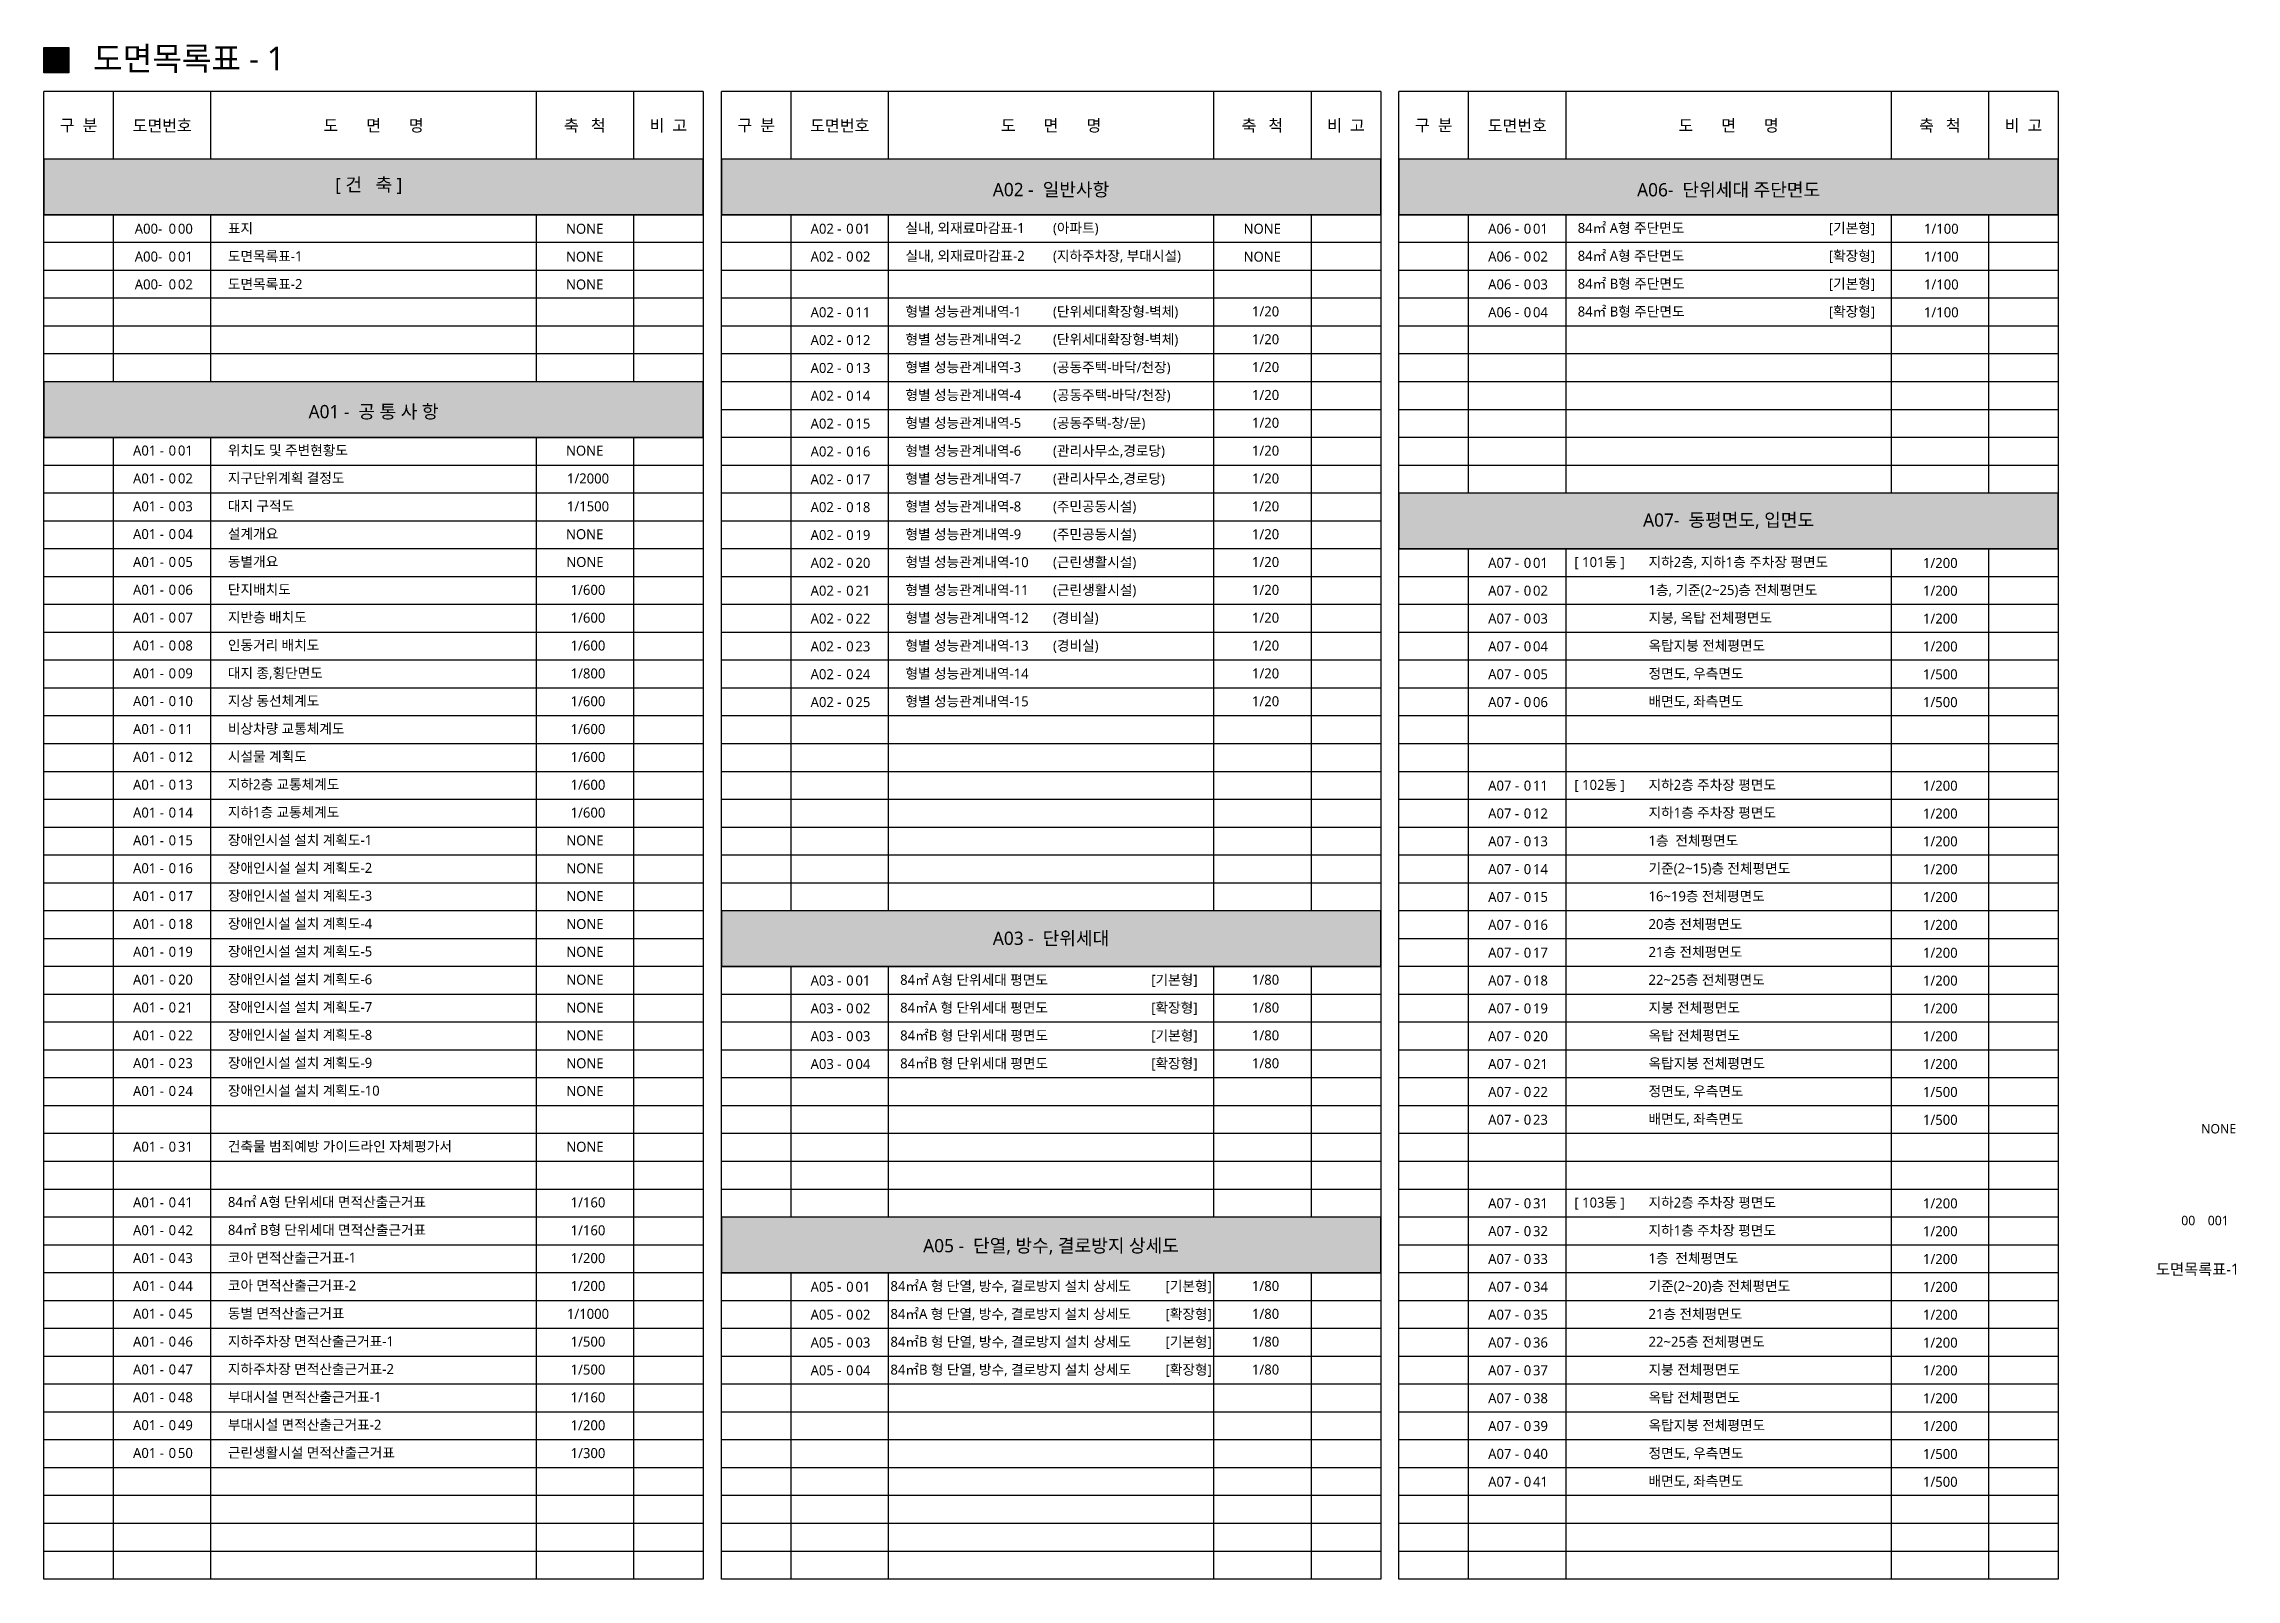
# Model space of a CAD drawing. Header units: millimetres. Extents: x 54204 to 55046, y -37035 to -36774.
# Drawn here: x 54203.9 to 54575.7, y -37034.8 to -36774.3 of the extents above; entities that cross this region are included whole.
import ezdxf
from ezdxf.enums import TextEntityAlignment as Align

# ---------------------------------------------------------------- set-up
doc = ezdxf.new("R2010")
doc.units = ezdxf.units.MM
doc.header["$LTSCALE"] = 100
for name, color, linetype in [('FORM', 3, 'Continuous'), ('HAN', 3, 'Continuous'), ('HAT', 8, 'Continuous'), ('LI1', 7, 'Continuous'), ('LI2', 2, 'Continuous'), ('TE2', 2, 'Continuous')]:
    doc.layers.add(name, color=color, linetype=linetype)
doc.styles.add('맑은고딕', font='')
doc.styles.get('맑은고딕').set_extended_font_data('Malgun Gothic')

msp = doc.modelspace()

# ---------------------------------------------------------------- texts
at = {"layer": 'FORM', "color": 3, "linetype": 'Continuous', "style": '맑은고딕'}
for s, p in [('NONE', (54569.78, -36959.18)), ('00', (54566.41, -36974.75)), ('001', (54570.91, -36974.75))]:
    msp.add_text(s, height=1.598, dxfattribs=at).set_placement(p)
at = {"layer": 'FORM', "color": 3, "style": '맑은고딕'}
msp.add_text('도면목록표-1', height=1.898, dxfattribs=at).set_placement((54569.2, -36982.21), align=Align.MIDDLE_CENTER)
at = {"layer": 'HAN', "style": '맑은고딕'}
for s, height, p in [('구  분', 2.001, (54209.83, -36788.17)), ('도면번호', 2.001, (54224, -36788.17)), ('도       면       명', 2.0006, (54259.84, -36788.17)), ('축   척', 2.001, (54295.67, -36788.17)), ('비  고', 2.001, (54309.84, -36788.17)), ('구  분', 2.001, (54324.74, -36788.17)), ('도면번호', 2.001, (54338.91, -36788.17)), ('도       면       명', 2.0006, (54374.74, -36788.17)), ('축   척', 2.001, (54410.58, -36788.17)), ('비  고', 2.001, (54424.75, -36788.17)), ('구  분', 2.001, (54439.65, -36788.17)), ('도면번호', 2.001, (54453.82, -36788.17)), ('도       면       명', 2.0006, (54489.65, -36788.17)), ('축   척', 2.001, (54525.49, -36788.17)), ('비  고', 2.001, (54539.66, -36788.17)), ('A00-', 1.7, (54221.67, -36805.7)), ('0', 1.7, (54225.72, -36805.7)), ('00', 1.7, (54227.93, -36805.7)), ('A02 -', 1.7, (54336.58, -36805.7)), ('0', 1.7, (54340.63, -36805.7)), ('01', 1.7, (54342.83, -36805.7)), ('A06 -', 1.7, (54451.49, -36805.7)), ('0', 1.7, (54455.54, -36805.7)), ('01', 1.7, (54457.74, -36805.7)), ('A00-', 1.7, (54221.67, -36810.42)), ('0', 1.7, (54225.72, -36810.42)), ('01', 1.7, (54227.93, -36810.42)), ('A02 -', 1.7, (54336.58, -36810.42)), ('0', 1.7, (54340.63, -36810.42)), ('02', 1.7, (54342.83, -36810.42)), ('A06 -', 1.7, (54451.49, -36810.42)), ('0', 1.7, (54455.54, -36810.42)), ('02', 1.7, (54457.74, -36810.42)), ('A00-', 1.7, (54221.67, -36815.14)), ('0', 1.7, (54225.72, -36815.14)), ('02', 1.7, (54227.93, -36815.14)), ('A06 -', 1.7, (54451.49, -36815.14)), ('0', 1.7, (54455.54, -36815.14)), ('03', 1.7, (54457.74, -36815.14)), ('A02 -', 1.7, (54336.58, -36819.87)), ('0', 1.7, (54340.63, -36819.87)), ('11', 1.7, (54342.83, -36819.87)), ('A06 -', 1.7, (54451.49, -36819.87)), ('0', 1.7, (54455.54, -36819.87)), ('04', 1.7, (54457.74, -36819.87)), ('A02 -', 1.7, (54336.58, -36824.59)), ('0', 1.7, (54340.63, -36824.59)), ('12', 1.7, (54342.83, -36824.59)), ('A02 -', 1.7, (54336.58, -36829.32)), ('0', 1.7, (54340.63, -36829.32)), ('13', 1.7, (54342.83, -36829.32)), ('A02 -', 1.7, (54336.58, -36834.04)), ('0', 1.7, (54340.63, -36834.04)), ('14', 1.7, (54342.83, -36834.04)), ('A02 -', 1.7, (54336.58, -36838.76)), ('0', 1.7, (54340.63, -36838.76)), ('15', 1.7, (54342.83, -36838.76)), ('A01 -', 1.7, (54221.67, -36843.33)), ('0', 1.7, (54225.72, -36843.33)), ('01', 1.7, (54227.93, -36843.33)), ('A02 -', 1.7, (54336.58, -36843.49)), ('0', 1.7, (54340.63, -36843.49)), ('16', 1.7, (54342.83, -36843.49)), ('A01 -', 1.7, (54221.67, -36848.06)), ('0', 1.7, (54225.72, -36848.06)), ('02', 1.7, (54227.93, -36848.06)), ('A02 -', 1.7, (54336.58, -36848.21)), ('0', 1.7, (54340.63, -36848.21)), ('17', 1.7, (54342.83, -36848.21)), ('A01 -', 1.7, (54221.67, -36852.78)), ('0', 1.7, (54225.72, -36852.78)), ('03', 1.7, (54227.93, -36852.78)), ('A02 -', 1.7, (54336.58, -36852.93)), ('0', 1.7, (54340.63, -36852.93)), ('18', 1.7, (54342.83, -36852.93)), ('A01 -', 1.7, (54221.67, -36857.5)), ('0', 1.7, (54225.72, -36857.5)), ('04', 1.7, (54227.93, -36857.5)), ('A02 -', 1.7, (54336.58, -36857.66)), ('0', 1.7, (54340.63, -36857.66)), ('19', 1.7, (54342.83, -36857.66)), ('A01 -', 1.7, (54221.67, -36862.23)), ('0', 1.7, (54225.72, -36862.23)), ('05', 1.7, (54227.93, -36862.23)), ('A02 -', 1.7, (54336.58, -36862.38)), ('0', 1.7, (54340.63, -36862.38)), ('20', 1.7, (54342.83, -36862.38)), ('A07 -', 1.7, (54451.49, -36862.38)), ('0', 1.7, (54455.54, -36862.38)), ('01', 1.7, (54457.74, -36862.38)), ('A01 -', 1.7, (54221.67, -36866.95)), ('0', 1.7, (54225.72, -36866.95)), ('06', 1.7, (54227.93, -36866.95)), ('A02 -', 1.7, (54336.58, -36867.1)), ('0', 1.7, (54340.63, -36867.1)), ('21', 1.7, (54342.83, -36867.1)), ('A07 -', 1.7, (54451.49, -36867.1)), ('A07 -', 1.7, (54451.49, -36867.1)), ('0', 1.7, (54455.54, -36867.1)), ('02', 1.7, (54457.74, -36867.1)), ('A01 -', 1.7, (54221.67, -36871.67)), ('0', 1.7, (54225.72, -36871.67)), ('07', 1.7, (54227.93, -36871.67)), ('A02 -', 1.7, (54336.58, -36871.83)), ('0', 1.7, (54340.63, -36871.83)), ('22', 1.7, (54342.83, -36871.83)), ('A07 -', 1.7, (54451.49, -36871.83)), ('A07 -', 1.7, (54451.49, -36871.83)), ('0', 1.7, (54455.54, -36871.83)), ('03', 1.7, (54457.74, -36871.83)), ('A01 -', 1.7, (54221.67, -36876.4)), ('0', 1.7, (54225.72, -36876.4)), ('08', 1.7, (54227.93, -36876.4)), ('A02 -', 1.7, (54336.58, -36876.55)), ('0', 1.7, (54340.63, -36876.55)), ('23', 1.7, (54342.83, -36876.55)), ('A07 -', 1.7, (54451.49, -36876.55)), ('A07 -', 1.7, (54451.49, -36876.55)), ('0', 1.7, (54455.54, -36876.55)), ('04', 1.7, (54457.74, -36876.55)), ('A01 -', 1.7, (54221.67, -36881.12)), ('0', 1.7, (54225.72, -36881.12)), ('09', 1.7, (54227.93, -36881.12)), ('A02 -', 1.7, (54336.58, -36881.27)), ('0', 1.7, (54340.63, -36881.27)), ('24', 1.7, (54342.83, -36881.27)), ('A07 -', 1.7, (54451.49, -36881.27)), ('A07 -', 1.7, (54451.49, -36881.27)), ('0', 1.7, (54455.54, -36881.27)), ('05', 1.7, (54457.74, -36881.27)), ('A01 -', 1.7, (54221.67, -36885.84)), ('0', 1.7, (54225.72, -36885.84)), ('10', 1.7, (54227.93, -36885.84)), ('A02 -', 1.7, (54336.58, -36886)), ('0', 1.7, (54340.63, -36886)), ('25', 1.7, (54342.83, -36886)), ('A07 -', 1.7, (54451.49, -36886)), ('A07 -', 1.7, (54451.49, -36886)), ('0', 1.7, (54455.54, -36886)), ('06', 1.7, (54457.74, -36886)), ('A01 -', 1.7, (54221.67, -36890.57)), ('0', 1.7, (54225.72, -36890.57)), ('11', 1.7, (54227.93, -36890.57)), ('A01 -', 1.7, (54221.67, -36895.29)), ('0', 1.7, (54225.72, -36895.29)), ('12', 1.7, (54227.93, -36895.29)), ('A01 -', 1.7, (54221.67, -36900.01)), ('0', 1.7, (54225.72, -36900.01)), ('13', 1.7, (54227.93, -36900.01)), ('A07 -', 1.7, (54451.49, -36900.17)), ('A07 -', 1.7, (54451.49, -36900.17)), ('0', 1.7, (54455.54, -36900.17)), ('11', 1.7, (54457.74, -36900.17)), ('A01 -', 1.7, (54221.67, -36904.74)), ('0', 1.7, (54225.72, -36904.74)), ('14', 1.7, (54227.93, -36904.74)), ('A07 -', 1.7, (54451.49, -36904.89)), ('A07 -', 1.7, (54451.49, -36904.89)), ('0', 1.7, (54455.54, -36904.89)), ('12', 1.7, (54457.74, -36904.89)), ('A01 -', 1.7, (54221.67, -36909.46)), ('0', 1.7, (54225.72, -36909.46)), ('15', 1.7, (54227.93, -36909.46)), ('A07 -', 1.7, (54451.49, -36909.62)), ('A07 -', 1.7, (54451.49, -36909.62)), ('0', 1.7, (54455.54, -36909.62)), ('13', 1.7, (54457.74, -36909.62)), ('A01 -', 1.7, (54221.67, -36914.18)), ('0', 1.7, (54225.72, -36914.18)), ('16', 1.7, (54227.93, -36914.18)), ('A07 -', 1.7, (54451.49, -36914.34)), ('A07 -', 1.7, (54451.49, -36914.34)), ('0', 1.7, (54455.54, -36914.34)), ('14', 1.7, (54457.74, -36914.34)), ('A01 -', 1.7, (54221.67, -36918.91)), ('0', 1.7, (54225.72, -36918.91)), ('17', 1.7, (54227.93, -36918.91)), ('A07 -', 1.7, (54451.49, -36919.06)), ('A07 -', 1.7, (54451.49, -36919.06)), ('0', 1.7, (54455.54, -36919.06)), ('15', 1.7, (54457.74, -36919.06)), ('A01 -', 1.7, (54221.67, -36923.63)), ('0', 1.7, (54225.72, -36923.63)), ('18', 1.7, (54227.93, -36923.63)), ('A07 -', 1.7, (54451.49, -36923.79)), ('0', 1.7, (54455.54, -36923.79)), ('16', 1.7, (54457.74, -36923.79)), ('A01 -', 1.7, (54221.67, -36928.36)), ('0', 1.7, (54225.72, -36928.36)), ('19', 1.7, (54227.93, -36928.36)), ('A07 -', 1.7, (54451.49, -36928.51)), ('0', 1.7, (54455.54, -36928.51)), ('17', 1.7, (54457.74, -36928.51)), ('A01 -', 1.7, (54221.67, -36933.08)), ('0', 1.7, (54225.72, -36933.08)), ('20', 1.7, (54227.93, -36933.08)), ('A03 -', 1.7, (54336.58, -36933.23)), ('0', 1.7, (54340.63, -36933.23)), ('01', 1.7, (54342.83, -36933.23)), ('A07 -', 1.7, (54451.49, -36933.23)), ('0', 1.7, (54455.54, -36933.23)), ('18', 1.7, (54457.74, -36933.23)), ('A01 -', 1.7, (54221.67, -36937.8)), ('0', 1.7, (54225.72, -36937.8)), ('21', 1.7, (54227.93, -36937.8)), ('A03 -', 1.7, (54336.58, -36937.96)), ('0', 1.7, (54340.63, -36937.96)), ('02', 1.7, (54342.83, -36937.96)), ('A07 -', 1.7, (54451.49, -36937.96)), ('0', 1.7, (54455.54, -36937.96)), ('19', 1.7, (54457.74, -36937.96)), ('A01 -', 1.7, (54221.67, -36942.53)), ('0', 1.7, (54225.72, -36942.53)), ('22', 1.7, (54227.93, -36942.53)), ('A03 -', 1.7, (54336.58, -36942.68)), ('0', 1.7, (54340.63, -36942.68)), ('03', 1.7, (54342.83, -36942.68)), ('A07 -', 1.7, (54451.49, -36942.68)), ('0', 1.7, (54455.54, -36942.68)), ('20', 1.7, (54457.74, -36942.68)), ('A01 -', 1.7, (54221.67, -36947.25)), ('0', 1.7, (54225.72, -36947.25)), ('23', 1.7, (54227.93, -36947.25)), ('A03 -', 1.7, (54336.58, -36947.4)), ('0', 1.7, (54340.63, -36947.4)), ('04', 1.7, (54342.83, -36947.4)), ('A07 -', 1.7, (54451.49, -36947.4)), ('A07 -', 1.7, (54451.49, -36947.4)), ('0', 1.7, (54455.54, -36947.4)), ('21', 1.7, (54457.74, -36947.4)), ('A01 -', 1.7, (54221.67, -36951.97)), ('0', 1.7, (54225.72, -36951.97)), ('24', 1.7, (54227.93, -36951.97)), ('A07 -', 1.7, (54451.49, -36952.13)), ('A07 -', 1.7, (54451.49, -36952.13)), ('0', 1.7, (54455.54, -36952.13)), ('22', 1.7, (54457.74, -36952.13)), ('A07 -', 1.7, (54451.49, -36956.85)), ('A07 -', 1.7, (54451.49, -36956.85)), ('0', 1.7, (54455.54, -36956.85)), ('23', 1.7, (54457.74, -36956.85)), ('A01 -', 1.7, (54221.67, -36961.42)), ('0', 1.7, (54225.72, -36961.42)), ('31', 1.7, (54227.93, -36961.42)), ('A01 -', 1.7, (54221.67, -36970.87)), ('0', 1.7, (54225.72, -36970.87)), ('41', 1.7, (54227.93, -36970.87)), ('A07 -', 1.7, (54451.49, -36971.02)), ('A07 -', 1.7, (54451.49, -36971.02)), ('0', 1.7, (54455.54, -36971.02)), ('31', 1.7, (54457.74, -36971.02)), ('A01 -', 1.7, (54221.67, -36975.59)), ('0', 1.7, (54225.72, -36975.59)), ('42', 1.7, (54227.93, -36975.59)), ('A07 -', 1.7, (54451.49, -36975.75)), ('A07 -', 1.7, (54451.49, -36975.75)), ('0', 1.7, (54455.54, -36975.75)), ('32', 1.7, (54457.74, -36975.75)), ('A01 -', 1.7, (54221.67, -36980.31)), ('0', 1.7, (54225.72, -36980.31)), ('43', 1.7, (54227.93, -36980.31)), ('A07 -', 1.7, (54451.49, -36980.47)), ('A07 -', 1.7, (54451.49, -36980.47)), ('0', 1.7, (54455.54, -36980.47)), ('33', 1.7, (54457.74, -36980.47)), ('A01 -', 1.7, (54221.67, -36985.04)), ('0', 1.7, (54225.72, -36985.04)), ('44', 1.7, (54227.93, -36985.04)), ('A05 -', 1.7, (54336.58, -36985.19)), ('0', 1.7, (54340.63, -36985.19)), ('01', 1.7, (54342.83, -36985.19)), ('A07 -', 1.7, (54451.49, -36985.19)), ('A07 -', 1.7, (54451.49, -36985.19)), ('0', 1.7, (54455.54, -36985.19)), ('34', 1.7, (54457.74, -36985.19)), ('A01 -', 1.7, (54221.67, -36989.76)), ('0', 1.7, (54225.72, -36989.76)), ('45', 1.7, (54227.93, -36989.76)), ('A05 -', 1.7, (54336.58, -36989.92)), ('0', 1.7, (54340.63, -36989.92)), ('02', 1.7, (54342.83, -36989.92)), ('A07 -', 1.7, (54451.49, -36989.92)), ('A07 -', 1.7, (54451.49, -36989.92)), ('0', 1.7, (54455.54, -36989.92)), ('35', 1.7, (54457.74, -36989.92)), ('A01 -', 1.7, (54221.67, -36994.49)), ('0', 1.7, (54225.72, -36994.49)), ('46', 1.7, (54227.93, -36994.49)), ('A05 -', 1.7, (54336.58, -36994.64)), ('0', 1.7, (54340.63, -36994.64)), ('03', 1.7, (54342.83, -36994.64)), ('A07 -', 1.7, (54451.49, -36994.64)), ('0', 1.7, (54455.54, -36994.64)), ('36', 1.7, (54457.74, -36994.64)), ('A01 -', 1.7, (54221.67, -36999.21)), ('0', 1.7, (54225.72, -36999.21)), ('47', 1.7, (54227.93, -36999.21)), ('A05 -', 1.7, (54336.58, -36999.36)), ('0', 1.7, (54340.63, -36999.36)), ('04', 1.7, (54342.83, -36999.36)), ('A07 -', 1.7, (54451.49, -36999.36)), ('0', 1.7, (54455.54, -36999.36)), ('37', 1.7, (54457.74, -36999.36)), ('A01 -', 1.7, (54221.67, -37003.93)), ('0', 1.7, (54225.72, -37003.93)), ('48', 1.7, (54227.93, -37003.93)), ('A07 -', 1.7, (54451.49, -37004.09)), ('0', 1.7, (54455.54, -37004.09)), ('38', 1.7, (54457.74, -37004.09)), ('A01 -', 1.7, (54221.67, -37008.66)), ('0', 1.7, (54225.72, -37008.66)), ('49', 1.7, (54227.93, -37008.66)), ('A07 -', 1.7, (54451.49, -37008.81)), ('0', 1.7, (54455.54, -37008.81)), ('39', 1.7, (54457.74, -37008.81)), ('A01 -', 1.7, (54221.67, -37013.38)), ('0', 1.7, (54225.72, -37013.38)), ('50', 1.7, (54227.93, -37013.38)), ('A07 -', 1.7, (54451.49, -37013.53)), ('0', 1.7, (54455.54, -37013.53)), ('40', 1.7, (54457.74, -37013.53)), ('A07 -', 1.7, (54451.49, -37018.26)), ('0', 1.7, (54455.54, -37018.26)), ('41', 1.7, (54457.74, -37018.26))]:
    msp.add_text(s, height=height, dxfattribs=at).set_placement(p, align=Align.MIDDLE)
at = {"layer": 'HAN', "color": 2, "style": '맑은고딕'}
msp.add_text('[ 건   축 ]', height=2.25, dxfattribs=at).set_placement((54253.34, -36799.34))
for s, p in [('A02 -  일반사항', (54374.74, -36799.02)), ('A06-  단위세대 주단면도', (54489.65, -36799.07)), ('A01 -  공 통 사 항', (54259.84, -36836.69)), ('A07-  동평면도, 입면도', (54489.65, -36855.17)), ('A03 -  단위세대', (54374.74, -36926.04)), ('A05 -  단열, 방수, 결로방지 상세도', (54374.74, -36978.27))]:
    msp.add_text(s, height=2.25, dxfattribs=at).set_placement(p, align=Align.MIDDLE)
at = {"layer": 'HAN', "style": '맑은고딕'}
for s, height, p in [('84㎡ A형 주단면도', 1.7005, (54464.06, -36806.43)), ('표지', 1.7, (54235.14, -36806.49)), ('실내, 외재료마감표-1', 1.7005, (54350.05, -36806.43)), ('(아파트)', 1.7, (54375.07, -36806.43)), ('도면목록표-1', 1.7, (54235.14, -36811.22)), ('실내, 외재료마감표-2', 1.7005, (54350.05, -36811.15)), ('(지하주차장, 부대시설)', 1.7005, (54375.07, -36811.15)), ('84㎡ A형 주단면도', 1.7005, (54464.06, -36811.15)), ('도면목록표-2', 1.7, (54235.14, -36815.94)), ('84㎡ B형 주단면도', 1.7005, (54464.06, -36815.88)), ('형별 성능관계내역-1', 1.7005, (54350.05, -36820.6)), ('(단위세대확장형-벽체)', 1.7005, (54375.07, -36820.6)), ('84㎡ B형 주단면도', 1.7005, (54464.06, -36820.6)), ('형별 성능관계내역-2', 1.7005, (54350.05, -36825.32)), ('(단위세대확장형-벽체)', 1.7005, (54375.07, -36825.32)), ('형별 성능관계내역-3', 1.7005, (54350.05, -36830.05)), ('(공동주택-바닥/천장)', 1.7005, (54375.07, -36830.05)), ('형별 성능관계내역-4', 1.7005, (54350.05, -36834.77)), ('(공동주택-바닥/천장)', 1.7005, (54375.07, -36834.77)), ('형별 성능관계내역-5', 1.7005, (54350.05, -36839.49)), ('(공동주택-창/문)', 1.7, (54375.07, -36839.49)), ('위치도 및 주변현황도', 1.7005, (54235.14, -36844.13)), ('형별 성능관계내역-6', 1.7005, (54350.05, -36844.22)), ('(관리사무소,경로당)', 1.7005, (54375.07, -36844.22)), ('지구단위계획 결정도', 1.7, (54235.14, -36848.85)), ('형별 성능관계내역-7', 1.7005, (54350.05, -36848.94)), ('(관리사무소,경로당)', 1.7005, (54375.07, -36848.94)), ('대지 구적도', 1.7, (54235.14, -36853.58)), ('형별 성능관계내역-8', 1.7005, (54350.05, -36853.66)), ('(주민공동시설)', 1.7, (54375.07, -36853.66)), ('설계개요', 1.7, (54235.14, -36858.3)), ('형별 성능관계내역-9', 1.7005, (54350.05, -36858.39)), ('(주민공동시설)', 1.7, (54375.07, -36858.39)), ('동별개요', 1.7, (54235.14, -36863.02)), ('형별 성능관계내역-10', 1.7005, (54350.05, -36863.11)), ('(근린생활시설)', 1.7, (54375.07, -36863.11)), ('[ 101동 ]', 1.7, (54463.5, -36863.11)), ('지하2층, 지하1층 주차장 평면도', 1.7005, (54476.07, -36863.11)), ('단지배치도', 1.7, (54235.14, -36867.75)), ('형별 성능관계내역-11', 1.7005, (54350.05, -36867.84)), ('(근린생활시설)', 1.7, (54375.07, -36867.84)), ('1층, 기준(2~25)층 전체평면도', 1.7005, (54476.07, -36867.84)), ('지반층 배치도', 1.7, (54235.14, -36872.47)), ('형별 성능관계내역-12', 1.7005, (54350.05, -36872.56)), ('(경비실)', 1.7, (54375.07, -36872.56)), ('지붕, 옥탑 전체평면도', 1.7005, (54476.07, -36872.56)), ('인동거리 배치도', 1.7, (54235.14, -36877.19)), ('형별 성능관계내역-13', 1.7005, (54350.05, -36877.28)), ('(경비실)', 1.7, (54375.07, -36877.28)), ('옥탑지붕 전체평면도', 1.7, (54476.07, -36877.28)), ('대지 종,횡단면도', 1.7, (54235.14, -36881.92)), ('형별 성능관계내역-14', 1.7005, (54350.05, -36882.01)), ('정면도, 우측면도', 1.7, (54476.07, -36882.01)), ('지상 동선체계도', 1.7, (54235.14, -36886.64)), ('형별 성능관계내역-15', 1.7005, (54350.05, -36886.73)), ('배면도, 좌측면도', 1.7, (54476.07, -36886.73)), ('비상차량 교통체계도', 1.7, (54235.14, -36891.36)), ('시설물 계획도', 1.7, (54235.14, -36896.09)), ('지하2층 교통체계도', 1.7, (54235.14, -36900.81)), ('[ 102동 ]', 1.7, (54463.5, -36900.9)), ('지하2층 주차장 평면도', 1.7005, (54476.07, -36900.9)), ('지하1층 교통체계도', 1.7, (54235.14, -36905.53)), ('지하1층 주차장 평면도', 1.7005, (54476.07, -36905.62)), ('장애인시설 설치 계획도-1', 1.7005, (54235.14, -36910.26)), ('1층  전체평면도', 1.7, (54476.07, -36910.35)), ('장애인시설 설치 계획도-2', 1.7005, (54235.14, -36914.98)), ('기준(2~15)층 전체평면도', 1.7005, (54476.07, -36915.07)), ('장애인시설 설치 계획도-3', 1.7005, (54235.14, -36919.7)), ('16~19층 전체평면도', 1.7005, (54476.07, -36919.79)), ('장애인시설 설치 계획도-4', 1.7005, (54235.14, -36924.43)), ('20층 전체평면도', 1.7, (54476.07, -36924.52)), ('장애인시설 설치 계획도-5', 1.7005, (54235.14, -36929.15)), ('21층 전체평면도', 1.7, (54476.07, -36929.24)), ('장애인시설 설치 계획도-6', 1.7005, (54235.14, -36933.88)), ('84㎡ A형 단위세대 평면도', 1.7005, (54349.15, -36933.97)), ('22~25층 전체평면도', 1.7005, (54476.07, -36933.97)), ('장애인시설 설치 계획도-7', 1.7005, (54235.14, -36938.6)), ('84㎡A 형 단위세대 평면도', 1.7005, (54349.15, -36938.69)), ('지붕 전체평면도', 1.7, (54476.07, -36938.69)), ('장애인시설 설치 계획도-8', 1.7005, (54235.14, -36943.32)), ('84㎡B 형 단위세대 평면도', 1.7005, (54349.15, -36943.41)), ('옥탑 전체평면도', 1.7, (54476.07, -36943.41)), ('장애인시설 설치 계획도-9', 1.7005, (54235.14, -36948.05)), ('84㎡B 형 단위세대 평면도', 1.7005, (54349.15, -36948.14)), ('옥탑지붕 전체평면도', 1.7, (54476.07, -36948.14)), ('장애인시설 설치 계획도-10', 1.7005, (54235.14, -36952.77)), ('정면도, 우측면도', 1.7, (54476.07, -36952.86)), ('배면도, 좌측면도', 1.7, (54476.07, -36957.58)), ('건축물 범죄예방 가이드라인 자체평가서', 1.7005, (54235.14, -36962.22)), ('84㎡ A형 단위세대 면적산출근거표 ', 1.7005, (54235.14, -36971.66)), ('[ 103동 ]', 1.7, (54463.5, -36971.75)), ('지하2층 주차장 평면도', 1.7005, (54476.07, -36971.75)), ('84㎡ B형 단위세대 면적산출근거표 ', 1.7005, (54235.14, -36976.39)), ('지하1층 주차장 평면도', 1.7005, (54476.07, -36976.48)), ('코아 면적산출근거표-1', 1.7005, (54235.14, -36981.11)), ('1층  전체평면도', 1.7, (54476.07, -36981.2)), ('코아 면적산출근거표-2', 1.7005, (54235.14, -36985.83)), ('84㎡A 형 단열, 방수, 결로방지 설치 상세도', 1.7005, (54347.5, -36985.92)), ('기준(2~20)층 전체평면도', 1.7005, (54476.07, -36985.92)), ('동별 면적산출근거표', 1.7, (54235.14, -36990.56)), ('84㎡A 형 단열, 방수, 결로방지 설치 상세도', 1.7005, (54347.5, -36990.65)), ('21층 전체평면도', 1.7, (54476.07, -36990.65)), ('지하주차장 면적산출근거표-1', 1.7005, (54235.14, -36995.28)), ('84㎡B 형 단열, 방수, 결로방지 설치 상세도', 1.7005, (54347.5, -36995.37)), ('22~25층 전체평면도', 1.7005, (54476.07, -36995.37)), ('지하주차장 면적산출근거표-2', 1.7005, (54235.14, -37000)), ('84㎡B 형 단열, 방수, 결로방지 설치 상세도', 1.7005, (54347.5, -37000.09)), ('지붕 전체평면도', 1.7, (54476.07, -37000.09)), ('부대시설 면적산출근거표-1', 1.7005, (54235.14, -37004.73)), ('옥탑 전체평면도', 1.7, (54476.07, -37004.82)), ('부대시설 면적산출근거표-2', 1.7005, (54235.14, -37009.45)), ('옥탑지붕 전체평면도', 1.7, (54476.07, -37009.54)), ('근린생활시설 면적산출근거표', 1.7005, (54235.14, -37014.18)), ('정면도, 우측면도', 1.7, (54476.07, -37014.27)), ('배면도, 좌측면도', 1.7, (54476.07, -37018.99))]:
    msp.add_text(s, height=height, dxfattribs=at).set_placement(p)
for s, p in [('NONE', (54295.65, -36805.71)), ('NONE', (54410.56, -36805.71)), ('1/100', (54525.72, -36805.71)), ('NONE', (54295.65, -36810.44)), ('NONE', (54410.56, -36810.44)), ('1/100', (54525.72, -36810.44)), ('NONE', (54295.65, -36815.16)), ('1/100', (54525.72, -36815.16)), ('1/20', (54411.12, -36819.73)), ('1/100', (54525.72, -36819.88)), ('1/20', (54411.12, -36824.45)), ('1/20', (54411.12, -36829.18)), ('1/20', (54411.12, -36833.9)), ('1/20', (54411.12, -36838.62)), ('NONE', (54295.65, -36843.35)), ('1/20', (54411.12, -36843.35)), ('1/2000', (54296.21, -36848.07)), ('1/20', (54411.12, -36848.07)), ('1/1500', (54296.21, -36852.8)), ('1/20', (54411.12, -36852.8)), ('NONE', (54295.65, -36857.52)), ('1/20', (54411.12, -36857.52)), ('NONE', (54295.69, -36862.24)), ('1/20', (54411.12, -36862.24)), ('1/200', (54525.55, -36862.4)), ('1/600', (54296.21, -36866.97)), ('1/20', (54411.12, -36866.97)), ('1/200', (54525.55, -36867.12)), ('1/600', (54296.21, -36871.69)), ('1/20', (54411.12, -36871.69)), ('1/200', (54525.55, -36871.84)), ('1/600', (54296.21, -36876.41)), ('1/20', (54411.12, -36876.41)), ('1/200', (54525.55, -36876.57)), ('1/800', (54296.21, -36881.14)), ('1/20', (54411.12, -36881.14)), ('1/500', (54525.55, -36881.29)), ('1/600', (54296.21, -36885.86)), ('1/20', (54411.12, -36885.86)), ('1/500', (54525.55, -36886.01)), ('1/600', (54296.21, -36890.58)), ('1/600', (54296.21, -36895.31)), ('1/600', (54296.21, -36900.03)), ('1/200', (54525.55, -36900.19)), ('1/600', (54296.21, -36904.75)), ('1/200', (54525.55, -36904.91)), ('NONE', (54295.69, -36909.48)), ('1/200', (54525.55, -36909.63)), ('NONE', (54295.69, -36914.2)), ('1/200', (54525.55, -36914.36)), ('NONE', (54295.69, -36918.92)), ('1/200', (54525.55, -36919.08)), ('NONE', (54295.69, -36923.65)), ('1/200', (54525.55, -36923.8)), ('NONE', (54295.69, -36928.37)), ('1/200', (54525.55, -36928.53)), ('NONE', (54295.69, -36933.1)), ('1/80', (54411.12, -36933.1)), ('1/200', (54525.55, -36933.25)), ('NONE', (54295.69, -36937.82)), ('1/80', (54411.12, -36937.82)), ('1/200', (54525.55, -36937.97)), ('NONE', (54295.69, -36942.54)), ('1/80', (54411.12, -36942.54)), ('1/200', (54525.55, -36942.7)), ('NONE', (54295.69, -36947.27)), ('1/80', (54411.12, -36947.27)), ('1/200', (54525.55, -36947.42)), ('NONE', (54295.69, -36951.99)), ('1/500', (54525.55, -36952.14)), ('1/500', (54525.55, -36956.87)), ('NONE', (54295.69, -36961.44)), ('1/160', (54296.21, -36970.88)), ('1/200', (54525.55, -36971.04)), ('1/160', (54296.21, -36975.61)), ('1/200', (54525.55, -36975.76)), ('1/200', (54296.21, -36980.33)), ('1/200', (54525.55, -36980.49)), ('1/200', (54296.21, -36985.05)), ('1/80', (54411.12, -36985.05)), ('1/200', (54525.55, -36985.21)), ('1/1000', (54296.21, -36989.78)), ('1/80', (54411.12, -36989.78)), ('1/200', (54525.55, -36989.93)), ('1/500', (54296.21, -36994.5)), ('1/80', (54411.12, -36994.5)), ('1/200', (54525.55, -36994.66)), ('1/500', (54296.21, -36999.23)), ('1/80', (54411.12, -36999.23)), ('1/200', (54525.55, -36999.38)), ('1/160', (54296.21, -37003.95)), ('1/200', (54525.55, -37004.1)), ('1/200', (54296.21, -37008.67)), ('1/200', (54525.55, -37008.83)), ('1/300', (54296.21, -37013.4)), ('1/500', (54525.55, -37013.55)), ('1/500', (54525.55, -37018.27))]:
    msp.add_text(s, height=1.7, dxfattribs=at).set_placement(p, align=Align.MIDDLE_CENTER)
for s, p in [('[기본형]', (54514.5, -36806.43)), ('[확장형]', (54514.5, -36811.15)), ('[기본형]', (54514.5, -36815.88)), ('[확장형]', (54514.5, -36820.6)), ('[기본형]', (54399.59, -36933.97)), ('[확장형]', (54399.59, -36938.69)), ('[기본형]', (54399.59, -36943.41)), ('[확장형]', (54399.59, -36948.14)), ('[기본형]', (54402.01, -36985.92)), ('[확장형]', (54402.01, -36990.65)), ('[기본형]', (54402.01, -36995.37)), ('[확장형]', (54402.01, -37000.09))]:
    msp.add_text(s, height=1.7, dxfattribs=at).set_placement(p, align=Align.RIGHT)
at = {"layer": 'TE2', "style": '맑은고딕'}
msp.add_text('도면목록표 - 1', height=4, dxfattribs=at).set_placement((54212.28, -36776.84), align=Align.MIDDLE_LEFT)

# ---------------------------------------------------------------- hatches: boundary and pattern name
at = {"layer": 'HAT'}
for points in [[(54203.93, -36803.34), (54315.75, -36803.34), (54315.75, -36793.89), (54203.93, -36793.89)], [(54318.84, -36803.34), (54430.65, -36803.34), (54430.65, -36793.89), (54318.84, -36793.89)], [(54433.74, -36803.34), (54545.56, -36803.34), (54545.56, -36793.89), (54433.74, -36793.89)], [(54203.93, -36841.12), (54315.75, -36841.12), (54315.75, -36831.68), (54203.93, -36831.68)], [(54433.74, -36860.02), (54545.56, -36860.02), (54545.56, -36850.57), (54433.74, -36850.57)], [(54318.84, -36930.87), (54430.65, -36930.87), (54430.65, -36921.42), (54318.84, -36921.42)], [(54318.84, -36982.83), (54430.65, -36982.83), (54430.65, -36973.38), (54318.84, -36973.38)]]:
    msp.add_hatch(color=254, dxfattribs=at).paths.add_polyline_path(points)
at = {"layer": 'TE2'}
h = msp.add_hatch(color=256, dxfattribs=at)
h.dxf.hatch_style = 1
h.paths.add_polyline_path([(54203.93, -36774.97), (54203.93, -36779.26), (54208.15, -36779.26), (54208.15, -36774.97)])

# ---------------------------------------------------------------- linework, layer by layer
at = {"layer": 'LI1'}
for p, q in [((54215.74, -36793.89), (54215.74, -36782.45)), ((54232.27, -36793.89), (54232.27, -36782.45)), ((54287.4, -36782.45), (54287.4, -36793.89)), ((54303.94, -36782.45), (54303.94, -36793.89)), ((54330.64, -36793.89), (54330.64, -36782.45)), ((54347.18, -36793.89), (54347.18, -36782.45)), ((54402.31, -36782.45), (54402.31, -36793.89)), ((54418.85, -36782.45), (54418.85, -36793.89)), ((54445.55, -36793.89), (54445.55, -36782.45)), ((54462.08, -36793.89), (54462.08, -36782.45)), ((54517.22, -36782.45), (54517.22, -36793.89)), ((54533.75, -36782.45), (54533.75, -36793.89)), ((54545.56, -36793.89), (54433.74, -36793.89)), ((54315.75, -36803.34), (54203.93, -36803.34)), ((54215.74, -36831.68), (54215.74, -36803.34)), ((54232.27, -36831.68), (54232.27, -36803.34)), ((54287.4, -36803.34), (54287.4, -36831.68)), ((54303.94, -36803.34), (54303.94, -36831.68)), ((54430.65, -36803.34), (54318.84, -36803.34)), ((54330.64, -36921.42), (54330.64, -36803.34)), ((54347.18, -36921.42), (54347.18, -36803.34)), ((54402.31, -36803.34), (54402.31, -36921.42)), ((54418.85, -36803.34), (54418.85, -36921.42)), ((54545.56, -36803.34), (54433.74, -36803.34)), ((54545.56, -36803.34), (54433.74, -36803.34)), ((54445.55, -36850.57), (54445.55, -36803.34)), ((54462.08, -36850.57), (54462.08, -36803.34)), ((54517.22, -36803.34), (54517.22, -36850.57)), ((54533.75, -36803.34), (54533.75, -36850.57)), ((54315.75, -36808.06), (54203.93, -36808.06)), ((54430.65, -36808.06), (54318.84, -36808.06)), ((54545.56, -36808.06), (54433.74, -36808.06)), ((54315.75, -36812.78), (54203.93, -36812.78)), ((54430.65, -36812.78), (54318.84, -36812.78)), ((54545.56, -36812.78), (54433.74, -36812.78)), ((54315.75, -36817.51), (54203.93, -36817.51)), ((54430.65, -36817.51), (54318.84, -36817.51)), ((54545.56, -36817.51), (54433.74, -36817.51)), ((54315.75, -36822.23), (54203.93, -36822.23)), ((54430.65, -36822.23), (54318.84, -36822.23)), ((54545.56, -36822.23), (54433.74, -36822.23)), ((54315.75, -36826.95), (54203.93, -36826.95)), ((54430.65, -36826.95), (54318.84, -36826.95)), ((54545.56, -36826.95), (54433.74, -36826.95)), ((54315.75, -36831.68), (54203.93, -36831.68)), ((54430.65, -36831.68), (54318.84, -36831.68)), ((54545.56, -36831.68), (54433.74, -36831.68)), ((54430.65, -36836.4), (54318.84, -36836.4)), ((54545.56, -36836.4), (54433.74, -36836.4)), ((54315.75, -36841.12), (54203.93, -36841.12)), ((54215.74, -37034.79), (54215.74, -36841.12)), ((54232.27, -37034.79), (54232.27, -36841.12)), ((54287.4, -36841.12), (54287.4, -37034.79)), ((54303.94, -36841.12), (54303.94, -37034.79)), ((54430.65, -36841.12), (54318.84, -36841.12)), ((54545.56, -36841.12), (54433.74, -36841.12)), ((54315.75, -36845.85), (54203.93, -36845.85)), ((54430.65, -36845.85), (54318.84, -36845.85)), ((54545.56, -36845.85), (54433.74, -36845.85)), ((54315.75, -36850.57), (54203.93, -36850.57)), ((54430.65, -36850.57), (54318.84, -36850.57)), ((54545.56, -36850.57), (54433.74, -36850.57)), ((54545.56, -36850.57), (54433.74, -36850.57)), ((54315.75, -36855.29), (54203.93, -36855.29)), ((54430.65, -36855.29), (54318.84, -36855.29)), ((54315.75, -36860.02), (54203.93, -36860.02)), ((54430.65, -36860.02), (54318.84, -36860.02)), ((54545.56, -36860.02), (54433.74, -36860.02)), ((54545.56, -36860.02), (54433.74, -36860.02)), ((54545.56, -36860.02), (54433.74, -36860.02)), ((54445.55, -37034.79), (54445.55, -36860.02)), ((54462.08, -37034.79), (54462.08, -36860.02)), ((54517.22, -36860.02), (54517.22, -37034.79)), ((54533.75, -36860.02), (54533.75, -37034.79)), ((54315.75, -36864.74), (54203.93, -36864.74)), ((54430.65, -36864.74), (54318.84, -36864.74)), ((54545.56, -36864.74), (54433.74, -36864.74)), ((54315.75, -36869.47), (54203.93, -36869.47)), ((54430.65, -36869.47), (54318.84, -36869.47)), ((54545.56, -36869.47), (54433.74, -36869.47)), ((54315.75, -36874.19), (54203.93, -36874.19)), ((54430.65, -36874.19), (54318.84, -36874.19)), ((54545.56, -36874.19), (54433.74, -36874.19)), ((54315.75, -36878.91), (54203.93, -36878.91)), ((54430.65, -36878.91), (54318.84, -36878.91)), ((54545.56, -36878.91), (54433.74, -36878.91)), ((54315.75, -36883.64), (54203.93, -36883.64)), ((54430.65, -36883.64), (54318.84, -36883.64)), ((54545.56, -36883.64), (54433.74, -36883.64)), ((54315.75, -36888.36), (54203.93, -36888.36)), ((54430.65, -36888.36), (54318.84, -36888.36)), ((54545.56, -36888.36), (54433.74, -36888.36)), ((54315.75, -36893.08), (54203.93, -36893.08)), ((54430.65, -36893.08), (54318.84, -36893.08)), ((54545.56, -36893.08), (54433.74, -36893.08)), ((54315.75, -36897.81), (54203.93, -36897.81)), ((54430.65, -36897.81), (54318.84, -36897.81)), ((54545.56, -36897.81), (54433.74, -36897.81)), ((54545.56, -36897.81), (54433.74, -36897.81)), ((54315.75, -36902.53), (54203.93, -36902.53)), ((54430.65, -36902.53), (54318.84, -36902.53)), ((54545.56, -36902.53), (54433.74, -36902.53)), ((54315.75, -36907.25), (54203.93, -36907.25)), ((54430.65, -36907.25), (54318.84, -36907.25)), ((54545.56, -36907.25), (54433.74, -36907.25)), ((54315.75, -36911.98), (54203.93, -36911.98)), ((54430.65, -36911.98), (54318.84, -36911.98)), ((54545.56, -36911.98), (54433.74, -36911.98)), ((54315.75, -36916.7), (54203.93, -36916.7)), ((54430.65, -36916.7), (54318.84, -36916.7)), ((54545.56, -36916.7), (54433.74, -36916.7)), ((54545.56, -36916.7), (54433.74, -36916.7)), ((54545.56, -36916.7), (54433.74, -36916.7)), ((54315.75, -36921.42), (54203.93, -36921.42)), ((54430.65, -36921.42), (54318.84, -36921.42)), ((54545.56, -36921.42), (54433.74, -36921.42)), ((54545.56, -36921.42), (54433.74, -36921.42)), ((54545.56, -36921.42), (54433.74, -36921.42)), ((54315.75, -36926.15), (54203.93, -36926.15)), ((54545.56, -36926.15), (54433.74, -36926.15)), ((54315.75, -36930.87), (54203.93, -36930.87)), ((54430.65, -36930.87), (54318.84, -36930.87)), ((54330.64, -36973.38), (54330.64, -36930.87)), ((54347.18, -36973.38), (54347.18, -36930.87)), ((54402.31, -36930.87), (54402.31, -36973.38)), ((54418.85, -36930.87), (54418.85, -36973.38)), ((54545.56, -36930.87), (54433.74, -36930.87)), ((54315.75, -36935.6), (54203.93, -36935.6)), ((54430.65, -36935.6), (54318.84, -36935.6)), ((54545.56, -36935.6), (54433.74, -36935.6)), ((54315.75, -36940.32), (54203.93, -36940.32)), ((54430.65, -36940.32), (54318.84, -36940.32)), ((54545.56, -36940.32), (54433.74, -36940.32)), ((54545.56, -36940.32), (54433.74, -36940.32)), ((54315.75, -36945.04), (54203.93, -36945.04)), ((54430.65, -36945.04), (54318.84, -36945.04)), ((54545.56, -36945.04), (54433.74, -36945.04)), ((54315.75, -36949.77), (54203.93, -36949.77)), ((54430.65, -36949.77), (54318.84, -36949.77)), ((54545.56, -36949.77), (54433.74, -36949.77)), ((54315.75, -36954.49), (54203.93, -36954.49)), ((54430.65, -36954.49), (54318.84, -36954.49)), ((54545.56, -36954.49), (54433.74, -36954.49)), ((54315.75, -36959.21), (54203.93, -36959.21)), ((54430.65, -36959.21), (54318.84, -36959.21)), ((54545.56, -36959.21), (54433.74, -36959.21)), ((54315.75, -36963.94), (54203.93, -36963.94)), ((54430.65, -36963.94), (54318.84, -36963.94)), ((54545.56, -36963.94), (54433.74, -36963.94)), ((54315.75, -36968.66), (54203.93, -36968.66)), ((54430.65, -36968.66), (54318.84, -36968.66)), ((54545.56, -36968.66), (54433.74, -36968.66)), ((54315.75, -36973.38), (54203.93, -36973.38)), ((54430.65, -36973.38), (54318.84, -36973.38)), ((54545.56, -36973.38), (54433.74, -36973.38)), ((54315.75, -36978.11), (54203.93, -36978.11)), ((54545.56, -36978.11), (54433.74, -36978.11)), ((54315.75, -36982.83), (54203.93, -36982.83)), ((54430.65, -36982.83), (54318.84, -36982.83)), ((54330.64, -37034.79), (54330.64, -36982.83)), ((54347.18, -37034.79), (54347.18, -36982.83)), ((54402.31, -36982.83), (54402.31, -37034.79)), ((54418.85, -36982.83), (54418.85, -37034.79)), ((54545.56, -36982.83), (54433.74, -36982.83)), ((54315.75, -36987.55), (54203.93, -36987.55)), ((54430.65, -36987.55), (54318.84, -36987.55)), ((54545.56, -36987.55), (54433.74, -36987.55)), ((54315.75, -36992.28), (54203.93, -36992.28)), ((54430.65, -36992.28), (54318.84, -36992.28)), ((54545.56, -36992.28), (54433.74, -36992.28)), ((54315.75, -36997), (54203.93, -36997)), ((54430.65, -36997), (54318.84, -36997)), ((54545.56, -36997), (54433.74, -36997)), ((54315.75, -37001.72), (54203.93, -37001.72)), ((54430.65, -37001.72), (54318.84, -37001.72)), ((54430.65, -37001.72), (54318.84, -37001.72)), ((54545.56, -37001.72), (54433.74, -37001.72)), ((54315.75, -37006.45), (54203.93, -37006.45)), ((54430.65, -37006.45), (54318.84, -37006.45)), ((54545.56, -37006.45), (54433.74, -37006.45)), ((54315.75, -37011.17), (54203.93, -37011.17)), ((54430.65, -37011.17), (54318.84, -37011.17)), ((54430.65, -37011.17), (54318.84, -37011.17)), ((54430.65, -37011.17), (54318.84, -37011.17)), ((54545.56, -37011.17), (54433.74, -37011.17)), ((54315.75, -37015.9), (54203.93, -37015.9)), ((54430.65, -37015.9), (54318.84, -37015.9)), ((54545.56, -37015.9), (54433.74, -37015.9)), ((54315.75, -37020.62), (54203.93, -37020.62)), ((54430.65, -37020.62), (54318.84, -37020.62)), ((54545.56, -37020.62), (54433.74, -37020.62)), ((54315.75, -37025.34), (54203.93, -37025.34)), ((54430.65, -37025.34), (54318.84, -37025.34)), ((54545.56, -37025.34), (54433.74, -37025.34)), ((54315.75, -37030.07), (54203.93, -37030.07)), ((54430.65, -37030.07), (54318.84, -37030.07)), ((54545.56, -37030.07), (54433.74, -37030.07))]:
    msp.add_line(p, q, dxfattribs=at)
msp.add_lwpolyline([(54203.93, -36803.34), (54315.75, -36803.34), (54315.75, -36793.89), (54203.93, -36793.89)], close=True, dxfattribs=at)
at = {"layer": 'LI2'}
for p, q in [((54315.75, -36782.45), (54203.93, -36782.45)), ((54203.93, -37034.79), (54203.93, -36782.45)), ((54315.75, -36782.45), (54315.75, -37034.79)), ((54430.65, -36782.45), (54318.84, -36782.45)), ((54318.84, -37034.79), (54318.84, -36782.45)), ((54430.65, -36782.45), (54430.65, -37034.79)), ((54545.56, -36782.45), (54433.74, -36782.45)), ((54433.74, -37034.79), (54433.74, -36782.45)), ((54545.56, -36782.45), (54545.56, -37034.79)), ((54315.75, -36793.89), (54203.93, -36793.89)), ((54430.65, -36793.89), (54318.84, -36793.89)), ((54545.56, -36793.89), (54433.74, -36793.89)), ((54315.75, -37034.79), (54203.93, -37034.79)), ((54430.65, -37034.79), (54318.84, -37034.79)), ((54545.56, -37034.79), (54433.74, -37034.79))]:
    msp.add_line(p, q, dxfattribs=at)
for points in [[(54318.84, -36803.34), (54430.65, -36803.34), (54430.65, -36793.89), (54318.84, -36793.89)], [(54433.74, -36803.34), (54545.56, -36803.34), (54545.56, -36793.89), (54433.74, -36793.89)], [(54203.93, -36841.12), (54315.75, -36841.12), (54315.75, -36831.68), (54203.93, -36831.68)], [(54433.74, -36860.02), (54545.56, -36860.02), (54545.56, -36850.57), (54433.74, -36850.57)], [(54433.74, -36860.02), (54545.56, -36860.02), (54545.56, -36850.57), (54433.74, -36850.57)], [(54318.84, -36930.87), (54430.65, -36930.87), (54430.65, -36921.42), (54318.84, -36921.42)], [(54318.84, -36982.83), (54430.65, -36982.83), (54430.65, -36973.38), (54318.84, -36973.38)]]:
    msp.add_lwpolyline(points, close=True, dxfattribs=at)
at = {"layer": 'TE2'}
msp.add_lwpolyline([(54208.15, -36779.26), (54203.93, -36779.26), (54203.93, -36774.97), (54208.15, -36774.97)], close=True, dxfattribs=at)

msp.set_redraw_order([(e.dxf.handle, doc.entitydb.next_handle()) for e in msp.query("TEXT MTEXT ATTDEF DIMENSION ARC_DIMENSION")])  # texts and dimensions are drawn at this point

doc.saveas('drawing.dxf')
